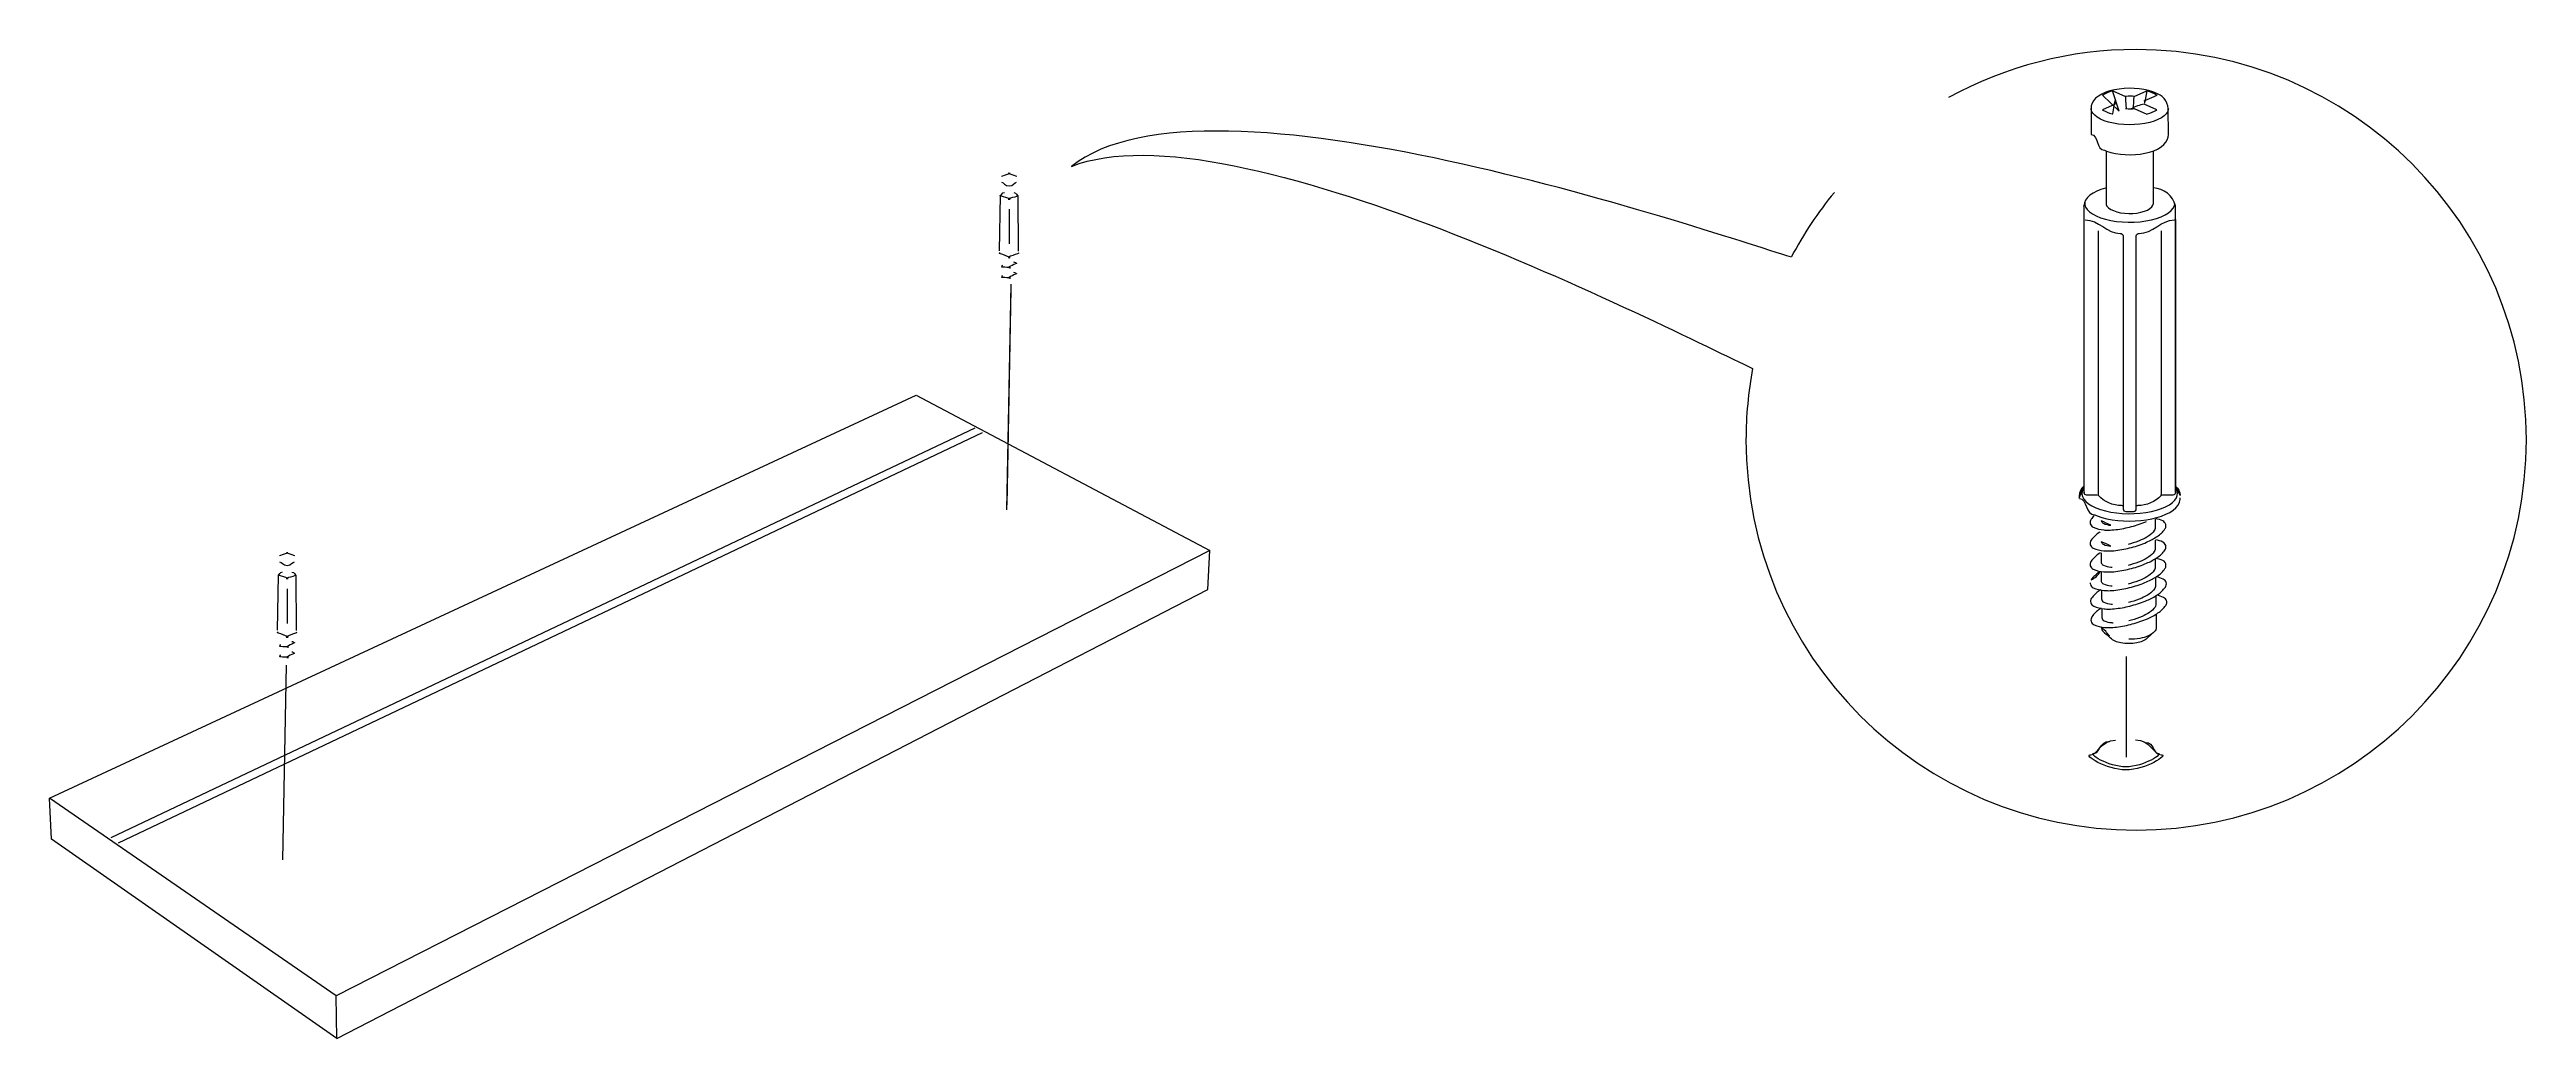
# Model space of a CAD drawing. Header units: metres. Extents: x -30.9 to 24.7, y -10.3 to 6.8.
# Drawn here: x 22.029 to 24.448, y -2.507 to -1.541 of the extents above; entities that cross this region are included whole.
import ezdxf

# ---------------------------------------------------------------- set-up
doc = ezdxf.new("R2010")
doc.units = ezdxf.units.M
doc.header["$MEASUREMENT"] = 0
doc.layers.add('PDF_Working_Num_Penna__255_Num_Penna__255', color=255, linetype='Continuous', lineweight=18)
doc.layers.add('PDF_Working_Num_Penna__7_Num_Penna__7', color=7, linetype='Continuous', lineweight=18)
doc.styles.add('GENERATED_STYLE_1', font='')
doc.styles.get('GENERATED_STYLE_1').set_extended_font_data('Arial')

msp = doc.modelspace()

# ---------------------------------------------------------------- linework, layer by layer
at = {"layer": 'PDF_Working_Num_Penna__255_Num_Penna__255', "color": 255, "linetype": 'Continuous', "lineweight": 18, "flags": 128}
for points in [[(22.9674, -1.7753), (22.9635, -1.9859)], [(22.2598, -2.1424), (22.2562, -2.3325)]]:
    msp.add_lwpolyline(points, dxfattribs=at)
at = {"layer": 'PDF_Working_Num_Penna__7_Num_Penna__7', "color": 7, "linetype": 'Continuous', "lineweight": 18, "flags": 128}
for points in [[(23.6921, -1.8526, 0.045921), (23.6856, -1.9224, 2.414212), (24.0667, -1.5413, 0.126723), (23.8835, -1.5882)], [(24.0357, -1.6396), (24.0378, -1.6404), (24.042, -1.6417), (24.0465, -1.6427), (24.0513, -1.6434), (24.0561, -1.6438), (24.061, -1.644), (24.0659, -1.6438), (24.0707, -1.6433), (24.0753, -1.6425), (24.0797, -1.6414), (24.0839, -1.6401), (24.0876, -1.6384), (24.0911, -1.6363), (24.0937, -1.6341), (24.0957, -1.6318), (24.0971, -1.6293), (24.0979, -1.6267), (24.0982, -1.6243), (24.0981, -1.5989, 0.314999), (24.0851, -1.5835), (24.083, -1.5827), (24.0788, -1.5814), (24.0743, -1.5803), (24.0696, -1.5796), (24.0647, -1.5792), (24.0598, -1.5791), (24.0549, -1.5793), (24.0501, -1.5798), (24.0455, -1.5806), (24.0411, -1.5816), (24.037, -1.583), (24.0332, -1.5847), (24.0298, -1.5868), (24.0271, -1.5889), (24.0251, -1.5913), (24.0237, -1.5937), (24.0229, -1.5963), (24.0226, -1.5988), (24.0226, -1.6243)], [(24.105, -1.9738, 0.043594), (24.1052, -1.9721), (24.1052, -1.6939, 0.318792), (24.0835, -1.6763)], [(24.0156, -1.6943), (24.0156, -1.6939), (24.0156, -1.9721, 0.048803), (24.0158, -1.9738)], [(24.0295, -1.7182), (24.0295, -1.811), (24.0295, -1.9756, 0.13866), (24.0298, -1.9767, 0.143324), (24.027, -1.9763), (24.0183, -1.9763, -0.353875), (24.0158, -1.9742), (24.0158, -1.9738), (24.0158, -1.7072)], [(24.105, -1.7072), (24.105, -1.9738), (24.105, -1.9742, -0.355625), (24.1025, -1.9763), (24.0938, -1.9763, 0.134722), (24.091, -1.9767, 0.142411), (24.0913, -1.9756), (24.0913, -1.7183)], [(24.0512, -1.7209, -0.3894), (24.054, -1.7233), (24.054, -1.9899, 0.400502), (24.0565, -1.9924), (24.0593, -1.9925), (24.0644, -1.9924, 0.400062), (24.0668, -1.9899), (24.0668, -1.7233, -0.408322), (24.0696, -1.7209)], [(24.054, -1.987, 0.083652), (24.0525, -1.9866, -0.204577), (24.0298, -1.9767)], [(24.091, -1.9767, -0.204449), (24.0683, -1.9866, 0.084237), (24.0668, -1.987)], [(24.0256, -1.9966, 0.037508), (24.0227, -2, 0.469389), (24.0248, -2.0078, 0.089845), (24.0351, -2.0104, 0.015011), (24.0393, -2.0105, 0.031914), (24.0468, -2.0101, 0.036761), (24.0622, -2.0071, 0.035082), (24.0769, -2.002)], [(24.0317, -2.0121, 0.001591), (24.0304, -2.013, 0.090889), (24.0227, -2.0204, 0.471951), (24.0248, -2.0282, 0.091905), (24.0351, -2.0308, 0.018214), (24.0393, -2.0309, 0.03012), (24.0468, -2.0305, 0.035075), (24.0622, -2.0275, 0.034251), (24.0769, -2.0224, 0.047211), (24.0872, -2.0168, 0.090267), (24.0948, -2.0094, 0.155784), (24.0958, -2.0064, 0.061019), (24.0956, -2.005, 0.225525), (24.0927, -2.0016, 0.061665), (24.0859, -1.9995)], [(24.0851, -2), (24.0851, -2.0089, -0.14968), (24.0844, -2.011, -0.090271), (24.079, -2.0163, -0.047422), (24.0717, -2.0202, -0.035556), (24.0612, -2.0239, -0.00663), (24.0588, -2.0245)], [(24.0304, -2.0335, 0.090318), (24.0227, -2.0409, 0.469154), (24.0248, -2.0488, 0.090701), (24.0351, -2.0513, 0.017146), (24.0393, -2.0514, 0.031318), (24.0468, -2.051, 0.035358), (24.0622, -2.048, 0.034797), (24.0769, -2.0429, 0.046861), (24.0872, -2.0374, 0.090535), (24.0948, -2.03, 0.156491), (24.0958, -2.0269, 0.062128), (24.0956, -2.0256, 0.224645), (24.0927, -2.0222, 0.061052), (24.0859, -2.02)], [(24.0851, -2.0205), (24.0851, -2.0295, -0.147628), (24.0844, -2.0315, -0.088667), (24.079, -2.0368, -0.047422), (24.0717, -2.0408, -0.035943), (24.0612, -2.0444, -0.010098), (24.0588, -2.045)], [(24.022, -2.0635, 0.221012), (24.0248, -2.0669, 0.08946), (24.0351, -2.0695, 0.016078), (24.0393, -2.0697, 0.03012), (24.0468, -2.0692, 0.034513), (24.0622, -2.0662, 0.034797), (24.0769, -2.0611, 0.046512), (24.0872, -2.0556, 0.090873), (24.0948, -2.0482, 0.15634), (24.0958, -2.0451, 0.291302), (24.0926, -2.0402, 0.060501), (24.0859, -2.0382)], [(24.0321, -2.0688, 0.010338), (24.0307, -2.0697, 0.090793), (24.0231, -2.0771, 0.47144), (24.0252, -2.0848, 0.090334), (24.0355, -2.0875, 0.014982), (24.0397, -2.0877, 0.030583), (24.0472, -2.0872, 0.035704), (24.0625, -2.0842, 0.035509), (24.0773, -2.0791, 0.047073), (24.0876, -2.0736, 0.091362), (24.0952, -2.0662, 0.221611), (24.096, -2.0618, 0.223036), (24.0931, -2.0584, 0.063221), (24.0863, -2.0562)], [(24.0325, -2.0328), (24.0325, -2.0416, 0.074836), (24.0326, -2.0424, 0.228348), (24.0347, -2.0449, 0.091337), (24.042, -2.0467, 0.010304), (24.0433, -2.0468)], [(24.0325, -2.051), (24.0325, -2.0598, 0.077033), (24.0326, -2.0607, 0.23075), (24.0347, -2.0631, 0.090169), (24.042, -2.0649, 0.01023), (24.0433, -2.065)], [(24.0851, -2.0387), (24.0851, -2.0477, -0.147134), (24.0844, -2.0498, -0.087766), (24.079, -2.055, -0.045997), (24.0717, -2.059, -0.034794), (24.0612, -2.0626, 0.000449), (24.0588, -2.0632)], [(24.0311, -2.0877, 0.089827), (24.0235, -2.0951, 0.467639), (24.0257, -2.103, 0.089894), (24.0359, -2.1055, 0.016021), (24.0401, -2.1056, 0.030463), (24.0476, -2.1052, 0.035262), (24.0629, -2.1022, 0.03498), (24.0777, -2.0971, 0.048136), (24.088, -2.0915, 0.089559), (24.0956, -2.0841, 0.151675), (24.0966, -2.0811, 0.067244), (24.0964, -2.0797, 0.224954), (24.0935, -2.0763, 0.061589), (24.0867, -2.0742)], [(24.0329, -2.069), (24.0329, -2.0778, 0.280983), (24.035, -2.081, 0.091046), (24.0424, -2.0829, 0.006583), (24.0437, -2.083)], [(24.0855, -2.0567), (24.0855, -2.0657, -0.145592), (24.0848, -2.0677, -0.088729), (24.0794, -2.073, -0.046161), (24.0721, -2.077, -0.035686), (24.0616, -2.0806, -0.00968), (24.0592, -2.0812)], [(24.0858, -2.0747), (24.0858, -2.0836, -0.152461), (24.0852, -2.0857, -0.09066), (24.0797, -2.091, -0.049109), (24.0725, -2.0949, -0.035478), (24.062, -2.0986, -0.007947), (24.0596, -2.0991)], [(24.0333, -2.087), (24.0333, -2.0958, 0.280265), (24.0355, -2.0991, 0.091011), (24.0428, -2.1009, 0.013173), (24.0441, -2.101)], [(24.0862, -2.0927), (24.0862, -2.106, -0.197885), (24.0847, -2.1096, -0.101907), (24.0784, -2.1139, -0.056327), (24.0704, -2.1163, -0.041791), (24.0596, -2.1172)], [(24.0812, -2.1125), (24.0775, -2.116, -0.100256), (24.073, -2.119, -0.056402), (24.0673, -2.1207, -0.085817), (24.0518, -2.1207, -0.056453), (24.0461, -2.119, -0.099329), (24.0414, -2.1159), (24.0379, -2.1125)]]:
    msp.add_lwpolyline(points, format="xyb", dxfattribs=at)
for points in [[(24.0458, -1.5924, 0.011083), (24.0458, -1.5936, 0.091304), (24.0463, -1.5947), (24.0337, -1.6), (24.0342, -1.6003, 0.073923), (24.0431, -1.604), (24.0438, -1.6042)], [(24.0502, -1.6015), (24.0437, -1.5817), (24.0431, -1.5819, 0.072338), (24.0342, -1.5857), (24.0338, -1.5859)], [(24.0618, -1.5992, 0.018438), (24.0646, -1.5989), (24.0772, -1.6043), (24.0777, -1.604, 0.073839), (24.0866, -1.6003), (24.087, -1.6), (24.0745, -1.5947, 0.091304)], [(24.0751, -1.5924, 0.091688), (24.0745, -1.5912), (24.0871, -1.5859), (24.0866, -1.5857, 0.072117), (24.0777, -1.5819), (24.0772, -1.5817)], [(24.0156, -1.9676, 0.234789), (24.0111, -1.9771), (24.0111, -1.9794)], [(24.1052, -1.9676, -0.213934), (24.1097, -1.9767)], [(24.0326, -2.0015, 0.22926), (24.0347, -2.0039, 0.091931), (24.042, -2.0058, 0.007022)], [(24.0326, -2.0219, 0.224975), (24.0347, -2.0244, 0.090813), (24.042, -2.0262, 0.01694)], [(24.0317, -2.0509, 0.001569), (24.0304, -2.0517, 0.090175), (24.0227, -2.0591, 0.156984)], [(24.0329, -2.1051, 0.036599), (24.0329, -2.106, 0.195898), (24.0344, -2.1096, 0.102371), (24.0407, -2.1139, 0.026072)]]:
    msp.add_lwpolyline(points, format="xyb", close=True, dxfattribs=at)
for points in [[(24.0438, -1.5817), (24.0562, -1.587), (24.0564, -1.5908), (24.0568, -1.599)], [(24.064, -1.599), (24.0644, -1.5908), (24.0646, -1.587), (24.0771, -1.5817)], [(24.0982, -1.5988), (24.0981, -1.5996), (24.0975, -1.6018), (24.0961, -1.604), (24.0941, -1.606), (24.0914, -1.6079), (24.088, -1.6097), (24.0842, -1.6112), (24.0799, -1.6124), (24.0752, -1.6135), (24.0702, -1.6142), (24.065, -1.6146), (24.0598, -1.6147), (24.0545, -1.6145), (24.0494, -1.614), (24.0444, -1.6132), (24.0398, -1.6122), (24.0356, -1.6108), (24.0319, -1.6092), (24.0287, -1.6074), (24.0262, -1.6055), (24.0243, -1.6034), (24.0231, -1.6013), (24.0226, -1.599), (24.0226, -1.5988)], [(24.0374, -1.6402), (24.0374, -1.6916), (24.0375, -1.6925), (24.0382, -1.6942), (24.0397, -1.6958), (24.0418, -1.6973), (24.0445, -1.6986), (24.0477, -1.6997), (24.0513, -1.7006), (24.0553, -1.7011), (24.0594, -1.7013), (24.0635, -1.7013), (24.0675, -1.7009), (24.0713, -1.7002), (24.0748, -1.6992), (24.0778, -1.698), (24.0802, -1.6966), (24.082, -1.695), (24.0831, -1.6933), (24.0835, -1.6916), (24.0835, -1.6402)], [(22.9572, -1.6839), (22.9563, -1.7379)], [(22.9745, -1.6839), (22.9746, -1.738)], [(24.0374, -1.6763), (24.0367, -1.6765), (24.0323, -1.6779), (24.0282, -1.6795), (24.0247, -1.6814), (24.0216, -1.6835), (24.0191, -1.6858), (24.0172, -1.6884), (24.0161, -1.6908), (24.0156, -1.6934), (24.0157, -1.6945)], [(22.9659, -1.6972), (22.9659, -1.7311)], [(22.9674, -1.7705), (22.9634, -1.9907)], [(22.0286, -2.2724), (22.8751, -1.8788)], [(22.8751, -1.8788), (23.1619, -2.0306)], [(22.9324, -1.911), (22.0885, -2.311)], [(22.0959, -2.3161), (22.94, -1.9151)], [(24.0156, -1.9691), (24.0148, -1.9704), (24.0139, -1.9729), (24.0137, -1.9754), (24.0143, -1.9778), (24.0155, -1.9803), (24.0175, -1.9826), (24.0202, -1.9848), (24.0235, -1.9869), (24.0274, -1.9887), (24.0318, -1.9904), (24.0366, -1.9917), (24.0419, -1.9929), (24.0474, -1.9937), (24.0531, -1.9943), (24.0589, -1.9945), (24.0648, -1.9944), (24.0706, -1.994), (24.0762, -1.9933), (24.0816, -1.9923), (24.0867, -1.9911), (24.0913, -1.9896), (24.0955, -1.9878), (24.0991, -1.9858), (24.1021, -1.9837), (24.1044, -1.9814), (24.106, -1.9791), (24.1069, -1.9766), (24.1071, -1.9741), (24.1066, -1.9717), (24.1053, -1.9692)], [(24.0264, -1.9957), (24.0286, -1.9966), (24.0332, -1.9981), (24.0381, -1.9994), (24.0433, -2.0004), (24.0487, -2.0011), (24.0543, -2.0015), (24.06, -2.0017), (24.0656, -2.0016), (24.0712, -2.0012), (24.0767, -2.0005), (24.0819, -1.9995), (24.0869, -1.9983), (24.0915, -1.9968), (24.0957, -1.9951), (24.0995, -1.9932), (24.1028, -1.991), (24.1055, -1.9887), (24.1076, -1.9861), (24.109, -1.9833), (24.1096, -1.9806), (24.1096, -1.979)], [(23.1619, -2.0306), (22.3084, -2.4655)], [(22.3093, -2.507), (23.1598, -2.0687), (23.1619, -2.0306)], [(22.252, -2.0544), (22.251, -2.1084)], [(22.2693, -2.0544), (22.2694, -2.1086)], [(22.2607, -2.0678), (22.2607, -2.1016)], [(22.2598, -2.1424), (22.2562, -2.3325)], [(24.057, -2.134), (24.057, -2.2324)], [(22.3093, -2.507), (22.3084, -2.4655), (22.0286, -2.2724)], [(22.0304, -2.3125), (22.0286, -2.2724)], [(22.3093, -2.507), (22.0305, -2.3125)]]:
    msp.add_lwpolyline(points, dxfattribs=at)
at = {"layer": 'PDF_Working_Num_Penna__7_Num_Penna__7', "color": 7, "linetype": 'Continuous', "lineweight": 18}
for centre, radius, start, end in [((24.0605, -1.6184), 0.0317, 82.523, 87.4944), ((24.0672, -1.9231), 0.382, 140.6255, 152.0044), ((22.9591, -1.74), 0.0027, 167.9001, 179.4195), ((22.2539, -2.1106), 0.0027, 167.9001, 179.4195)]:
    msp.add_arc(centre, radius, start, end, dxfattribs=at)
msp.add_ellipse((24.0604, -1.6913), major_axis=(-0.044, 0), ratio=0.422772, start_param=6.217309, end_param=9.424363, dxfattribs=at)
for points in [[(23.73, -1.7439), (23.6416, -1.7175), (23.1596, -1.5497), (23.0267, -1.6554)], [(23.0267, -1.6554), (23.1836, -1.5932), (23.6118, -1.8156), (23.6921, -1.8526)], [(24.0463, -1.5912), (24.0467, -1.5912), (24.0453, -1.5924), (24.0458, -1.5924)], [(24.0618, -1.5868), (24.0627, -1.5868), (24.0553, -1.587), (24.0562, -1.587)], [(24.0751, -1.5936), (24.0755, -1.5936), (24.0747, -1.5924), (24.0751, -1.5924)], [(24.0562, -1.5989), (24.0571, -1.5989), (24.0607, -1.5991), (24.0616, -1.5991)], [(24.0227, -1.6243), (24.03, -1.6243), (24.0273, -1.6396), (24.0357, -1.6396)], [(22.9659, -1.6618), (22.9701, -1.6618), (22.9565, -1.6653), (22.9584, -1.6653)], [(22.9734, -1.6653), (22.9754, -1.6653), (22.9617, -1.6618), (22.9659, -1.6618)], [(22.9658, -1.6874), (22.9706, -1.6874), (22.9552, -1.6839), (22.9572, -1.6839)], [(22.9572, -1.6839), (22.9585, -1.6839), (22.9588, -1.6808), (22.9614, -1.6808)], [(22.9585, -1.6709), (22.9605, -1.6709), (22.9618, -1.6745), (22.9659, -1.6745)], [(22.9744, -1.6843), (22.9762, -1.6843), (22.9615, -1.6874), (22.9658, -1.6874)], [(22.9659, -1.6745), (22.9699, -1.6745), (22.9712, -1.6709), (22.9732, -1.6709)], [(22.9705, -1.6809), (22.9731, -1.6809), (22.9732, -1.6839), (22.9745, -1.6839)], [(22.9745, -1.6839), (22.9747, -1.6839), (22.9744, -1.6843), (22.9744, -1.6843)], [(24.0168, -1.7075), (24.03, -1.7075), (24.0381, -1.7209), (24.0512, -1.7209)], [(24.0696, -1.7209), (24.0827, -1.7209), (24.091, -1.7076), (24.1041, -1.7076)], [(22.9658, -1.7447), (22.9709, -1.7447), (22.9538, -1.74), (22.9564, -1.74)], [(22.9751, -1.7399), (22.9777, -1.7399), (22.9606, -1.7447), (22.9658, -1.7447)], [(22.9664, -1.7543), (22.9705, -1.7543), (22.9572, -1.7537), (22.9586, -1.7537)], [(22.9664, -1.7644), (22.9705, -1.7644), (22.9572, -1.7638), (22.9586, -1.7638)], [(22.9586, -1.7537), (22.9592, -1.7537), (22.9586, -1.7517), (22.9597, -1.7517)], [(22.9586, -1.7638), (22.9592, -1.7638), (22.9586, -1.7619), (22.9597, -1.7619)], [(22.973, -1.7499), (22.9744, -1.7499), (22.9623, -1.7543), (22.9664, -1.7543)], [(22.973, -1.76), (22.9744, -1.76), (22.9623, -1.7644), (22.9664, -1.7644)], [(22.9703, -1.7486), (22.9718, -1.7486), (22.9723, -1.7499), (22.973, -1.7499)], [(22.9703, -1.7588), (22.9718, -1.7588), (22.9723, -1.76), (22.973, -1.76)], [(24.0112, -1.9797), (24.0192, -1.9797), (24.0169, -1.9957), (24.0264, -1.9957)], [(22.2606, -2.0579), (22.2654, -2.0579), (22.25, -2.0544), (22.252, -2.0544)], [(22.2607, -2.0323), (22.2648, -2.0323), (22.2512, -2.0358), (22.2532, -2.0358)], [(22.252, -2.0544), (22.2532, -2.0544), (22.2536, -2.0514), (22.2561, -2.0514)], [(22.2533, -2.0415), (22.2553, -2.0415), (22.2566, -2.045), (22.2606, -2.045)], [(22.2692, -2.0549), (22.271, -2.0549), (22.2563, -2.0579), (22.2606, -2.0579)], [(22.2682, -2.0358), (22.2702, -2.0358), (22.2565, -2.0323), (22.2607, -2.0323)], [(22.2606, -2.045), (22.2647, -2.045), (22.266, -2.0415), (22.268, -2.0415)], [(22.2653, -2.0515), (22.2679, -2.0515), (22.268, -2.0544), (22.2693, -2.0544)], [(22.2693, -2.0544), (22.2695, -2.0544), (22.2692, -2.0549), (22.2692, -2.0549)], [(24.0317, -2.0326), (24.0322, -2.0326), (24.0298, -2.0335), (24.0304, -2.0335)], [(24.0218, -2.0622), (24.0222, -2.0622), (24.0215, -2.0635), (24.022, -2.0635)], [(24.0324, -2.0868), (24.033, -2.0868), (24.0306, -2.0877), (24.0311, -2.0877)], [(22.2606, -2.1152), (22.2657, -2.1152), (22.2486, -2.1105), (22.2512, -2.1105)], [(22.2612, -2.1248), (22.2653, -2.1248), (22.252, -2.1242), (22.2534, -2.1242)], [(22.2534, -2.1242), (22.254, -2.1242), (22.2534, -2.1223), (22.2544, -2.1223)], [(22.2699, -2.1104), (22.2725, -2.1104), (22.2554, -2.1152), (22.2606, -2.1152)], [(22.2678, -2.1204), (22.2692, -2.1204), (22.2571, -2.1248), (22.2612, -2.1248)], [(22.2651, -2.1192), (22.2666, -2.1192), (22.267, -2.1204), (22.2678, -2.1204)], [(24.0414, -2.1159), (24.0415, -2.1159), (24.0415, -2.116), (24.0416, -2.116)], [(24.0775, -2.116), (24.0776, -2.116), (24.0776, -2.1159), (24.0777, -2.1159)], [(22.2612, -2.135), (22.2653, -2.135), (22.2519, -2.1343), (22.2534, -2.1343)], [(22.2534, -2.1343), (22.254, -2.1343), (22.2534, -2.1324), (22.2544, -2.1324)], [(22.2678, -2.1306), (22.2692, -2.1306), (22.2571, -2.135), (22.2612, -2.135)], [(22.2651, -2.1293), (22.2666, -2.1293), (22.267, -2.1306), (22.2678, -2.1306)], [(24.0223, -2.2299), (24.0291, -2.2299), (24.0324, -2.2156), (24.0466, -2.2156)], [(24.0258, -2.2284), (24.0306, -2.2284), (24.0314, -2.2169), (24.0405, -2.2169)], [(24.0661, -2.2155), (24.0806, -2.2155), (24.0842, -2.2299), (24.0911, -2.2299)], [(24.0764, -2.218), (24.0837, -2.218), (24.0835, -2.2284), (24.0876, -2.2284)], [(24.0567, -2.2448), (24.0377, -2.2448), (24.0141, -2.2299), (24.0223, -2.2299)], [(24.0567, -2.2418), (24.0396, -2.2418), (24.0183, -2.2284), (24.0258, -2.2284)], [(24.0876, -2.2284), (24.0951, -2.2284), (24.0738, -2.2418), (24.0567, -2.2418)], [(24.0911, -2.2299), (24.0993, -2.2299), (24.0757, -2.2448), (24.0567, -2.2448)]]:
    msp.add_open_spline(points, degree=3, dxfattribs=at)

# ---------------------------------------------------------------- texts
at = {"layer": 'PDF_Working_Num_Penna__7_Num_Penna__7', "color": 7, "linetype": 'Continuous', "lineweight": 18, "insert": (23.737, -1.6775), "char_height": 0.0000077, "attachment_point": 7, "style": 'GENERATED_STYLE_1'}
msp.add_mtext('\\A1;{\\pql;\\fArial|b0|i0|c0|p34;2x}', dxfattribs=at)
at = {"layer": 'PDF_Working_Num_Penna__7_Num_Penna__7', "color": 7, "linetype": 'Continuous', "lineweight": 18, "char_height": 0.00000321, "attachment_point": 7, "rotation": 90, "style": 'GENERATED_STYLE_1'}
for s, insert in [('\\A1;{\\pql;\\fArial|b0|i0|c0|p34;118331}', (24.1867, -2.1414)), ('\\A1;{\\pql;\\fArial|b0|i0|c0|p34;112996}', (24.2551, -2.1414))]:
    msp.add_mtext(s, dxfattribs=dict(at, insert=insert))

doc.saveas('drawing.dxf')
